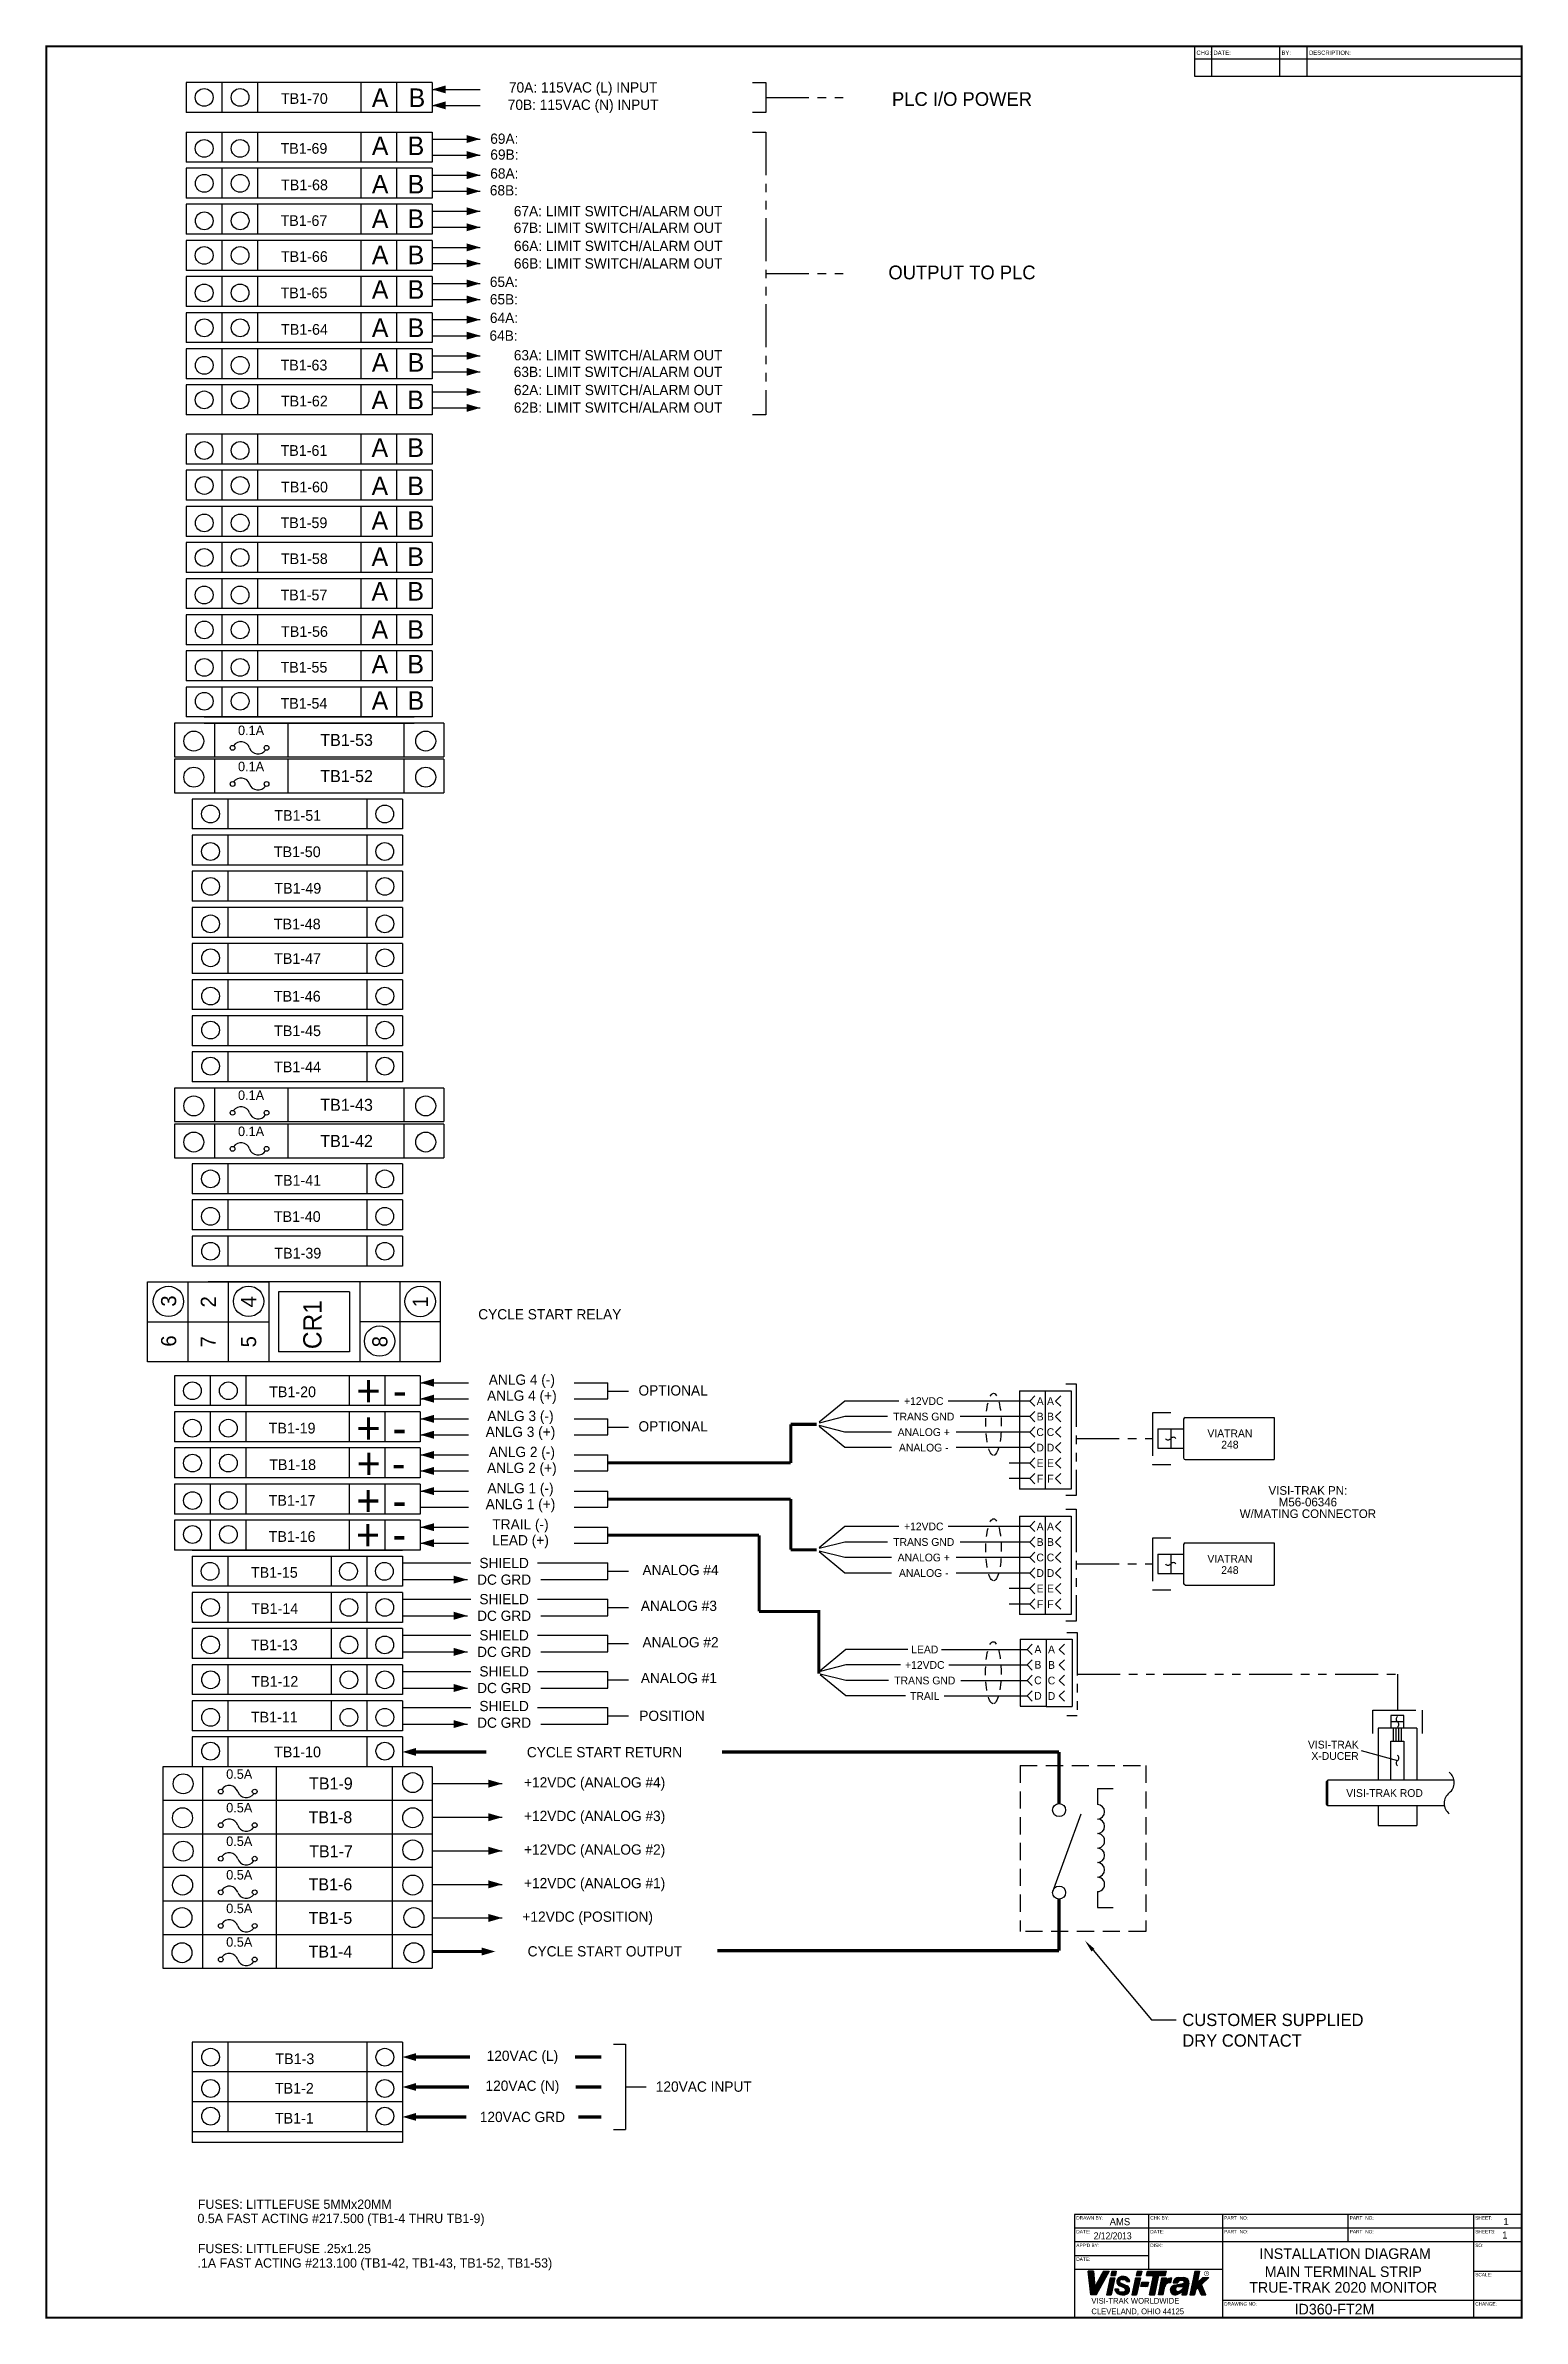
# Model space of a CAD drawing. Extents: x -174 to 420, y -119 to 77.
# Drawn here: x -8 to 13.48, y -119.03 to -85.99 of the extents above; entities that cross this region are included whole.
import ezdxf
from ezdxf import colors
from ezdxf.entities.mleader import LeaderData, LeaderLine
from ezdxf.enums import TextEntityAlignment as Align
from ezdxf.math import Vec2, Vec3

# ---------------------------------------------------------------- set-up
doc = ezdxf.new("R2010")
doc.units = 0
doc.header["$MEASUREMENT"] = 0
for name, pattern in [('HIDDEN', [0.375, 0.25, -0.125]), ('HIDDEN2', [0.1875, 0.125, -0.0625]), ('PHANTOM2', [1.25, 0.625, -0.125, 0.125, -0.125, 0.125, -0.125])]:
    doc.linetypes.add(name, pattern=pattern)
doc.layers.get('0').update_dxf_attribs({"linetype": 'CONTINUOUS'})
for name, color, linetype in [('1', 3, 'CONTINUOUS'), ('HIDDEN', 4, 'HIDDEN2'), ('TITLE', 2, 'CONTINUOUS')]:
    doc.layers.add(name, color=color, linetype=linetype)

msp = doc.modelspace()

# ---------------------------------------------------------------- texts
at = {"color": 0}
for s, p in [('0.1A', (-5.198, -96.015)), ('0.1A', (-5.198, -96.54)), ('0.1A', (-5.198, -101.318)), ('0.1A', (-5.198, -101.843)), ('0.5A', (-5.37, -111.185)), ('0.5A', (-5.37, -111.673)), ('0.5A', (-5.37, -112.161)), ('0.5A', (-5.37, -112.649)), ('0.5A', (-5.37, -113.137)), ('0.5A', (-5.37, -113.625))]:
    msp.add_text(s, height=0.138, dxfattribs=at).set_placement(p)
at = {"layer": '1', "color": 0}
for s, height, p in [('70A: 115VAC (L) INPUT', 0.14894, (-0.18, -86.62)), ('70B: 115VAC (N) INPUT', 0.14894, (-0.18, -86.872)), ('PLC I/O POWER', 0.2, (5.328, -86.767)), ('69A:', 0.1489, (-1.326, -87.347)), ('69B:', 0.1489, (-1.325, -87.578)), ('68A:', 0.1489, (-1.326, -87.852)), ('68B:', 0.1489, (-1.332, -88.097)), ('67A: LIMIT SWITCH/ALARM OUT', 0.14894, (0.328, -88.397)), ('67B: LIMIT SWITCH/ALARM OUT', 0.14894, (0.327, -88.639)), ('66A: LIMIT SWITCH/ALARM OUT', 0.14894, (0.33, -88.903)), ('66B: LIMIT SWITCH/ALARM OUT', 0.14894, (0.329, -89.157)), ('OUTPUT TO PLC', 0.2, (5.328, -89.291)), ('65A:', 0.1489, (-1.332, -89.427)), ('65B:', 0.1489, (-1.332, -89.681)), ('64B:', 0.1489, (-1.337, -90.209)), ('64A:', 0.1489, (-1.331, -89.951)), ('63A: LIMIT SWITCH/ALARM OUT', 0.14894, (0.328, -90.491)), ('63B: LIMIT SWITCH/ALARM OUT', 0.14894, (0.327, -90.733)), ('62B: LIMIT SWITCH/ALARM OUT', 0.14894, (0.329, -91.251)), ('62A: LIMIT SWITCH/ALARM OUT', 0.14894, (0.33, -90.997)), ('CYCLE START RELAY', 0.1489, (-0.665, -104.433)), ('ANLG 4 (-)', 0.1489, (-1.071, -105.402)), ('ANLG 4 (+)', 0.1489, (-1.071, -105.634)), ('OPTIONAL', 0.1489, (1.128, -105.54)), ('+12VDC', 0.1128, (4.772, -105.695)), ('A', 0.113, (6.464, -105.695)), ('A', 0.113, (6.614, -105.695)), ('ANLG 3 (-)', 0.1489, (-1.091, -105.929)), ('OPTIONAL', 0.1489, (1.128, -106.062)), ('TRANS GND', 0.1128, (4.772, -105.92)), ('B', 0.113, (6.464, -105.92)), ('B', 0.113, (6.614, -105.92)), ('ANLG 3 (+)', 0.1489, (-1.091, -106.16)), ('ANLG 2 (-)', 0.1489, (-1.071, -106.452)), ('ANALOG +', 0.1128, (4.772, -106.146)), ('ANALOG -', 0.1128, (4.772, -106.371)), ('C', 0.113, (6.464, -106.146)), ('D', 0.113, (6.464, -106.371)), ('C', 0.113, (6.614, -106.146)), ('D', 0.113, (6.614, -106.371)), ('VIATRAN', 0.1128, (9.223, -106.164)), ('248', 0.1128, (9.223, -106.328)), ('ANLG 2 (+)', 0.1489, (-1.071, -106.684)), ('E', 0.113, (6.464, -106.597)), ('E', 0.113, (6.614, -106.597)), ('ANLG 1 (-)', 0.1489, (-1.091, -106.979)), ('F', 0.113, (6.464, -106.822)), ('F', 0.113, (6.614, -106.822)), ('VISI-TRAK PN:', 0.12529, (10.357, -106.994)), ('ANLG 1 (+)', 0.1489, (-1.091, -107.21)), ('W/MATING CONNECTOR', 0.12529, (10.357, -107.329)), ('M56-06346', 0.1253, (10.357, -107.162)), ('TRAIL (-)', 0.1489, (-1.091, -107.504)), ('LEAD (+)', 0.1489, (-1.091, -107.735)), ('TRANS GND', 0.1128, (4.772, -107.743)), ('+12VDC', 0.1128, (4.772, -107.517)), ('A', 0.113, (6.464, -107.517)), ('B', 0.113, (6.464, -107.743)), ('A', 0.113, (6.614, -107.517)), ('B', 0.113, (6.614, -107.743)), ('SHIELD', 0.1489, (-1.329, -108.048)), ('ANALOG +', 0.1128, (4.772, -107.968)), ('C', 0.113, (6.464, -107.968)), ('C', 0.113, (6.614, -107.968)), ('VIATRAN', 0.1128, (9.223, -107.987)), ('DC GRD', 0.1489, (-1.329, -108.29)), ('ANALOG #4', 0.1489, (1.236, -108.15)), ('ANALOG -', 0.1128, (4.772, -108.194)), ('D', 0.113, (6.464, -108.194)), ('D', 0.113, (6.614, -108.194)), ('248', 0.1128, (9.223, -108.151)), ('SHIELD', 0.1489, (-1.329, -108.573)), ('ANALOG #3', 0.1489, (1.212, -108.67)), ('E', 0.113, (6.464, -108.419)), ('F', 0.113, (6.464, -108.645)), ('E', 0.113, (6.614, -108.419)), ('F', 0.113, (6.614, -108.645)), ('DC GRD', 0.1489, (-1.329, -108.815)), ('SHIELD', 0.1489, (-1.329, -109.098)), ('DC GRD', 0.1489, (-1.329, -109.34)), ('ANALOG #2', 0.1489, (1.236, -109.2)), ('LEAD', 0.1128, (4.787, -109.305)), ('A', 0.113, (6.432, -109.302)), ('A', 0.113, (6.629, -109.305)), ('SHIELD', 0.1489, (-1.329, -109.623)), ('ANALOG #1', 0.1489, (1.212, -109.72)), ('+12VDC', 0.1128, (4.787, -109.53)), ('B', 0.113, (6.432, -109.527)), ('B', 0.113, (6.629, -109.53)), ('DC GRD', 0.1489, (-1.329, -109.865)), ('TRANS GND', 0.1128, (4.787, -109.756)), ('TRAIL', 0.1128, (4.787, -109.981)), ('C', 0.113, (6.432, -109.753)), ('D', 0.113, (6.432, -109.978)), ('C', 0.113, (6.629, -109.756)), ('D', 0.113, (6.629, -109.981)), ('DC GRD', 0.1489, (-1.329, -110.369)), ('SHIELD', 0.1489, (-1.329, -110.127)), ('POSITION', 0.1489, (1.112, -110.269)), ('CYCLE START RETURN', 0.14894, (0.13, -110.798)), ('+12VDC (ANALOG #4)', 0.14894, (-0.013, -111.255)), ('VISI-TRAK ROD', 0.11277, (11.471, -111.391)), ('+12VDC (ANALOG #3)', 0.14894, (-0.013, -111.743)), ('+12VDC (ANALOG #2)', 0.14894, (-0.013, -112.231)), ('+12VDC (ANALOG #1)', 0.14894, (-0.013, -112.719)), ('+12VDC (POSITION)', 0.14894, (-0.114, -113.207)), ('CYCLE START OUTPUT', 0.14894, (0.136, -113.692)), ('120VAC (L)', 0.1489, (-1.063, -115.229)), ('120VAC (N)', 0.1489, (-1.063, -115.664)), ('120VAC GRD', 0.1489, (-1.063, -116.099)), ('INSTALLATION DIAGRAM', 0.1545, (10.899, -118.086)), ('MAIN TERMINAL STRIP', 0.1545, (10.871, -118.348)), ('TRUE-TRAK 2020 MONITOR', 0.1545, (10.871, -118.576))]:
    msp.add_text(s, height=height, dxfattribs=at).set_placement(p, align=Align.MIDDLE)
for s, height, p in [('TB1-70', 0.1553, (-4.574, -86.841)), ('A', 0.27, (-3.252, -86.887)), ('B', 0.27, (-2.717, -86.887)), ('A', 0.27, (-3.252, -87.586)), ('B', 0.27, (-2.731, -87.586)), ('A', 0.27, (-3.252, -88.143)), ('B', 0.27, (-2.731, -88.143)), ('A', 0.27, (-3.252, -88.645)), ('B', 0.27, (-2.731, -88.645)), ('TB1-66', 0.1553, (-4.574, -89.138)), ('A', 0.27, (-3.252, -89.171)), ('B', 0.27, (-2.731, -89.171)), ('A', 0.27, (-3.252, -89.674)), ('B', 0.27, (-2.731, -89.674)), ('A', 0.27, (-3.252, -90.23)), ('B', 0.27, (-2.731, -90.23)), ('A', 0.27, (-3.252, -90.733)), ('B', 0.27, (-2.731, -90.733)), ('TB1-62', 0.1553, (-4.574, -91.238)), ('A', 0.27, (-3.256, -91.278)), ('B', 0.27, (-2.735, -91.278)), ('A', 0.27, (-3.256, -91.972)), ('B', 0.27, (-2.735, -91.972)), ('A', 0.27, (-3.256, -92.528)), ('B', 0.27, (-2.735, -92.528)), ('A', 0.27, (-3.256, -93.031)), ('B', 0.27, (-2.735, -93.031)), ('TB1-58', 0.1553, (-4.574, -93.529)), ('A', 0.27, (-3.256, -93.557)), ('B', 0.27, (-2.735, -93.557)), ('A', 0.27, (-3.256, -94.06)), ('B', 0.27, (-2.735, -94.06)), ('A', 0.27, (-3.256, -94.616)), ('B', 0.27, (-2.735, -94.616)), ('A', 0.27, (-3.256, -95.119)), ('B', 0.27, (-2.735, -95.119)), ('A', 0.27, (-3.254, -95.648)), ('B', 0.27, (-2.733, -95.648)), ('TB1-51', 0.1553, (-4.67, -97.261)), ('TB1-41', 0.1553, (-4.67, -102.564)), ('TB1-20', 0.1553, (-4.745, -105.638)), ('+', 0.452, (-3.478, -105.769)), ('-', 0.452, (-2.954, -107.858)), ('TB1-15', 0.1553, (-5.01, -108.263)), ('TB1-14', 0.1553, (-5.004, -108.788)), ('TB1-9', 0.1743, (-4.165, -111.34)), ('120VAC INPUT', 0.14894, (0.876, -115.733)), ('0.5A FAST ACTING #217.500 (TB1-4 THRU TB1-9)', 0.135, (-5.787, -117.642)), ('FUSES: LITTLEFUSE 5MMx20MM', 0.135, (-5.782, -117.435)), ('AMS', 0.103, (7.475, -117.673)), ('1', 0.103, (13.199, -117.672)), ('FUSES: LITTLEFUSE .25x1.25', 0.135, (-5.782, -118.079)), ('1', 0.103, (13.182, -117.867)), ('.1A FAST ACTING #213.100 (TB1-42, TB1-43, TB1-52, TB1-53)', 0.135, (-5.787, -118.289)), ('VISI-TRAK WORLDWIDE', 0.08313, (7.209, -118.813)), ('CLEVELAND, OHIO 44125', 0.08313, (7.209, -118.966)), ('ID360-FT2M', 0.1545, (10.164, -118.97))]:
    msp.add_text(s, height=height, dxfattribs=at).set_placement(p)
for s, height, p in [('TB1-69', 0.1553, (-4.58, -87.488)), ('TB1-68', 0.1553, (-4.572, -88.019)), ('TB1-67', 0.1553, (-4.58, -88.538)), ('TB1-65', 0.1553, (-4.58, -89.588)), ('TB1-64', 0.1553, (-4.572, -90.119)), ('TB1-63', 0.1553, (-4.58, -90.638)), ('TB1-61', 0.1553, (-4.58, -91.879)), ('TB1-60', 0.1553, (-4.572, -92.41)), ('TB1-59', 0.1553, (-4.58, -92.929)), ('TB1-57', 0.1553, (-4.58, -93.979)), ('TB1-56', 0.1553, (-4.572, -94.51)), ('TB1-55', 0.1553, (-4.58, -95.029)), ('TB1-54', 0.1553, (-4.58, -95.554)), ('TB1-53', 0.1743, (-4.001, -96.086)), ('TB1-52', 0.1743, (-4.001, -96.611)), ('TB1-50', 0.1553, (-4.677, -97.711)), ('TB1-49', 0.1553, (-4.669, -98.242)), ('TB1-48', 0.1553, (-4.677, -98.761)), ('TB1-47', 0.1553, (-4.673, -99.263)), ('TB1-46', 0.1553, (-4.677, -99.811)), ('TB1-45', 0.1553, (-4.673, -100.313)), ('TB1-44', 0.1553, (-4.673, -100.838)), ('TB1-43', 0.1743, (-4.001, -101.389)), ('TB1-42', 0.1743, (-4.001, -101.914)), ('TB1-40', 0.1553, (-4.677, -103.013)), ('TB1-39', 0.1553, (-4.669, -103.545)), ('-', 0.452, (-2.946, -105.541)), ('TB1-19', 0.1553, (-4.752, -106.088)), ('+', 0.452, (-3.477, -106.085)), ('-', 0.452, (-2.95, -106.085)), ('TB1-18', 0.1553, (-4.744, -106.619)), ('+', 0.452, (-3.474, -106.599)), ('-', 0.452, (-2.962, -106.596)), ('+', 0.452, (-3.48, -107.141)), ('TB1-17', 0.1553, (-4.752, -107.138)), ('-', 0.452, (-2.951, -107.141)), ('TB1-16', 0.1553, (-4.752, -107.663)), ('+', 0.452, (-3.485, -107.636)), ('TB1-13', 0.1553, (-5.011, -109.238)), ('TB1-12', 0.1553, (-5.003, -109.769)), ('TB1-11', 0.1553, (-5.011, -110.288)), ('TB1-10', 0.1553, (-4.673, -110.794)), ('TB1-8', 0.1743, (-4.172, -111.743)), ('TB1-7', 0.1743, (-4.163, -112.238)), ('TB1-6', 0.1743, (-4.172, -112.719)), ('TB1-5', 0.1743, (-4.172, -113.207)), ('TB1-4', 0.1743, (-4.172, -113.695)), ('TB1-3', 0.1553, (-4.654, -115.254)), ('TB1-2', 0.1553, (-4.662, -115.683)), ('TB1-1', 0.1553, (-4.662, -116.118))]:
    msp.add_text(s, height=height, dxfattribs=at).set_placement(p, align=Align.MIDDLE_LEFT)
for s, p in [('3', (-6.207, -104.241)), ('2', (-5.631, -104.252)), ('4', (-5.043, -104.252)), ('1', (-2.547, -104.252)), ('6', (-6.207, -104.822)), ('7', (-5.631, -104.833)), ('5', (-5.043, -104.833)), ('8', (-3.136, -104.831))]:
    msp.add_text(s, height=0.22, rotation=90, dxfattribs=at).set_placement(p, align=Align.MIDDLE)
msp.add_text('CR1', height=0.2656, rotation=90, dxfattribs=at).set_placement((-3.984, -104.229), align=Align.RIGHT)
for s, p in [('VISI-TRAK', (11.095, -110.688)), ('X-DUCER', (11.095, -110.853))]:
    msp.add_text(s, height=0.1128, dxfattribs=at).set_placement(p, align=Align.MIDDLE_RIGHT)
at = {"layer": '1', "color": 0, "width": 0.9}
msp.add_text('2/12/2013', height=0.103, dxfattribs=at).set_placement((7.243, -117.879))
at = {"layer": 'TITLE', "color": 0}
for s, height, p in [('DRAWN BY:', 0.05, (6.99, -117.591)), ('CHK BY:', 0.05, (8.065, -117.591)), ('PART', 0.05, (9.14, -117.591)), ('NO:', 0.05, (9.365, -117.591)), ('PART', 0.05, (10.965, -117.591)), ('NO:', 0.05, (11.19, -117.591)), ('NO:', 0.05, (11.19, -117.591)), ('SHEET:', 0.05, (12.79, -117.591)), ("APP'D BY:", 0.05, (6.99, -117.991)), ('DATE:', 0.05, (6.99, -117.791)), ('DATE:', 0.05, (8.065, -117.791)), ('DISK:', 0.05, (8.065, -117.991)), ('PART', 0.05, (9.14, -117.791)), ('NO:', 0.05, (9.365, -117.791)), ('PART', 0.05, (10.965, -117.791)), ('NO:', 0.05, (11.19, -117.791)), ('NO:', 0.05, (11.19, -117.791)), ('SHEETS:', 0.05, (12.79, -117.791)), ('SO:', 0.05, (12.79, -117.991)), ('DATE:', 0.05, (6.99, -118.191)), ('R', 0.0289, (8.873, -118.389)), ('SCALE:', 0.05, (12.79, -118.416)), ('DRAWING NO:', 0.05, (9.14, -118.841)), ('CHANGE:', 0.05, (12.79, -118.841))]:
    msp.add_text(s, height=height, dxfattribs=at).set_placement(p)

# ---------------------------------------------------------------- blocks, each defined once
blk = doc.blocks.new('REVTITLE')
at = {"color": 2}
blk.add_line((3.85, 0), (3.85, -0.35), dxfattribs=at)
at = {"layer": 'TITLE'}
for p, q in [((3.85, 0), (0, 0)), ((0, 0), (0, -0.35)), ((3.85, -0.15), (0, -0.15)), ((0.2, 0), (0.2, -0.35)), ((1, 0), (1, -0.35)), ((1.325, 0), (1.325, -0.35))]:
    blk.add_line(p, q, dxfattribs=at)
for s, p in [('CHG:', (0.025, -0.1)), ('DATE:', (0.225, -0.1)), ('BY:', (1.025, -0.1)), ('DESCRIPTION:', (1.35, -0.1))]:
    blk.add_text(s, height=0.05, dxfattribs=at).set_placement(p)

# ---------------------------------------------------------------- hatches: boundary and pattern name
at = {"layer": 'TITLE'}
h = msp.add_hatch(dxfattribs=at)
h.set_pattern_fill('ANSI31', color=0, scale=0.05, style=0)
h.set_pattern_definition([(45, (-16.7850133, -118.6163934), (-0.0044194174, 0.0044194174), [])])
h.paths.add_polyline_path([(8.188, -118.406), (8.284, -118.406), (8.299, -118.339), (8.024, -118.339), (8.01, -118.406), (8.111, -118.406), (8.053, -118.685), (8.13, -118.685)])
h.paths.add_polyline_path([(8.296, -118.469), (8.302, -118.44), (8.234, -118.44), (8.183, -118.685), (8.251, -118.685), (8.276, -118.566, -0.412622), (8.36, -118.509), (8.374, -118.44, 0.177777)])
h.paths.add_polyline_path([(8.542, -118.521), (8.423, -118.543, -0.000198), (8.423, -118.543, 1.176337), (8.456, -118.681), (8.533, -118.642), (8.524, -118.685), (8.591, -118.685), (8.627, -118.516, 0.450896), (8.555, -118.435), (8.474, -118.435, 0.343381), (8.404, -118.49), (8.4, -118.509), (8.467, -118.509, -0.408367), (8.504, -118.473), (8.539, -118.473, -0.927229)])
h.paths.add_polyline_path([(8.555, -118.565, -0.222166), (8.481, -118.635, -1.186669), (8.469, -118.565)], flags=16)
h.paths.add_polyline_path([(8.746, -118.512), (8.782, -118.339), (8.714, -118.339), (8.642, -118.685), (8.71, -118.685), (8.726, -118.609), (8.76, -118.578), (8.806, -118.685), (8.873, -118.685), (8.809, -118.534), (8.918, -118.435), (8.831, -118.435)])
h.paths.add_polyline_path([(7.799, -118.685), (7.866, -118.685), (7.921, -118.44), (7.853, -118.44)])
h.paths.add_polyline_path([(8.039, -118.503), (7.943, -118.503), (7.929, -118.565), (8.025, -118.565)])
h.paths.add_polyline_path([(7.928, -118.406), (7.943, -118.339), (7.876, -118.339), (7.861, -118.406)])
h.paths.add_polyline_path([(7.65, -118.463), (7.683, -118.463, -0.378254), (7.718, -118.493), (7.768, -118.493, 0.105062), (7.759, -118.463, 0.423951), (7.605, -118.438, 0.564165), (7.619, -118.555), (7.686, -118.585, -0.850893), (7.672, -118.643), (7.632, -118.643, -0.428023), (7.602, -118.61), (7.602, -118.601), (7.551, -118.601, 0.10636), (7.557, -118.628, 0.275844), (7.652, -118.685), (7.681, -118.685, 0.11899), (7.73, -118.671, 0.591571), (7.728, -118.555), (7.64, -118.515, -0.984349)])
h.paths.add_polyline_path([(7.551, -118.44), (7.484, -118.44), (7.429, -118.685), (7.496, -118.685)])
h.paths.add_polyline_path([(7.558, -118.406), (7.569, -118.339), (7.506, -118.339), (7.491, -118.406)])
h.paths.add_polyline_path([(7.466, -118.339), (7.384, -118.339), (7.259, -118.57), (7.24, -118.339), (7.163, -118.339), (7.202, -118.685), (7.279, -118.685)])

# ---------------------------------------------------------------- linework, layer by layer
at = {"color": 0, "linetype": 'Continuous'}
for p, q in [((-2.376, -86.529), (-5.95, -86.529)), ((-4.915, -86.529), (-4.915, -86.964)), ((-2.376, -86.964), (-5.95, -86.964)), ((-4.915, -87.251), (-4.915, -87.686)), ((-2.376, -87.686), (-5.95, -87.686)), ((-2.376, -87.776), (-5.95, -87.776)), ((-4.915, -87.776), (-4.915, -88.211)), ((-2.376, -88.211), (-5.95, -88.211)), ((-2.376, -88.301), (-5.95, -88.301)), ((-4.915, -88.301), (-4.915, -88.736)), ((-2.376, -88.736), (-5.95, -88.736)), ((-2.376, -88.826), (-5.95, -88.826)), ((-4.915, -88.826), (-4.915, -89.261)), ((-2.376, -89.261), (-5.95, -89.261)), ((-2.376, -89.351), (-5.95, -89.351)), ((-4.915, -89.351), (-4.915, -89.786)), ((-2.376, -89.786), (-5.95, -89.786)), ((-2.376, -89.876), (-5.95, -89.876)), ((-4.915, -89.876), (-4.915, -90.311)), ((-2.376, -90.311), (-5.95, -90.311)), ((-2.376, -90.401), (-5.95, -90.401)), ((-4.915, -90.401), (-4.915, -90.836)), ((-2.376, -90.836), (-5.95, -90.836)), ((-2.376, -90.926), (-5.95, -90.926)), ((-4.915, -90.926), (-4.915, -91.361)), ((-2.376, -91.361), (-5.95, -91.361)), ((-2.376, -91.642), (-5.95, -91.642)), ((-4.915, -91.642), (-4.915, -92.077)), ((-2.376, -92.077), (-5.95, -92.077)), ((-2.376, -92.167), (-5.95, -92.167)), ((-4.915, -92.167), (-4.915, -92.602)), ((-2.376, -92.602), (-5.95, -92.602)), ((-2.376, -92.692), (-5.95, -92.692)), ((-4.915, -92.692), (-4.915, -93.127)), ((-2.376, -93.127), (-5.95, -93.127)), ((-2.376, -93.217), (-5.95, -93.217)), ((-4.915, -93.217), (-4.915, -93.652)), ((-2.376, -93.652), (-5.95, -93.652)), ((-2.376, -93.742), (-5.95, -93.742)), ((-4.915, -93.742), (-4.915, -94.177)), ((-2.376, -94.177), (-5.95, -94.177)), ((-2.376, -94.267), (-5.95, -94.267)), ((-4.915, -94.267), (-4.915, -94.702)), ((-2.376, -94.702), (-5.95, -94.702)), ((-2.376, -94.792), (-5.95, -94.792)), ((-4.915, -94.792), (-4.915, -95.227)), ((-2.376, -95.227), (-5.95, -95.227)), ((-2.376, -95.317), (-5.95, -95.317)), ((-4.915, -95.317), (-4.915, -95.752)), ((-2.376, -95.752), (-5.95, -95.752)), ((-2.205, -95.842), (-6.122, -95.842)), ((-2.376, -95.842), (-5.95, -95.842)), ((-4.472, -95.842), (-5.541, -95.842)), ((-4.472, -95.842), (-4.472, -96.33)), ((-4.472, -95.842), (-4.472, -96.33)), ((-2.205, -96.367), (-6.122, -96.367)), ((-2.376, -96.367), (-5.95, -96.367)), ((-4.472, -96.367), (-4.472, -96.855)), ((-2.806, -96.945), (-5.863, -96.945)), ((-5.345, -96.945), (-5.345, -97.38)), ((-2.806, -97.38), (-5.863, -97.38)), ((-2.806, -97.47), (-5.863, -97.47)), ((-5.345, -97.47), (-5.345, -97.905)), ((-2.806, -97.905), (-5.863, -97.905)), ((-2.806, -97.995), (-5.863, -97.995)), ((-5.345, -97.995), (-5.345, -98.43)), ((-2.806, -98.43), (-5.863, -98.43)), ((-2.806, -98.52), (-5.863, -98.52)), ((-5.345, -98.52), (-5.345, -98.955)), ((-2.806, -98.955), (-5.863, -98.955)), ((-2.806, -99.045), (-5.863, -99.045)), ((-5.345, -99.045), (-5.345, -99.48)), ((-2.806, -99.48), (-5.863, -99.48)), ((-2.806, -99.57), (-5.863, -99.57)), ((-5.345, -99.57), (-5.345, -100.005)), ((-2.806, -100.005), (-5.863, -100.005)), ((-2.806, -100.095), (-5.863, -100.095)), ((-5.345, -100.095), (-5.345, -100.53)), ((-2.806, -100.53), (-5.863, -100.53)), ((-2.806, -100.62), (-5.863, -100.62)), ((-5.345, -100.62), (-5.345, -101.055)), ((-2.806, -101.055), (-5.863, -101.055)), ((-2.205, -101.145), (-6.122, -101.145)), ((-2.376, -101.145), (-5.95, -101.145)), ((-2.806, -101.145), (-5.863, -101.145)), ((-2.806, -101.145), (-5.863, -101.145)), ((-4.472, -101.145), (-5.541, -101.145)), ((-4.472, -101.145), (-4.472, -101.633)), ((-4.472, -101.145), (-4.472, -101.633)), ((-2.205, -101.67), (-6.122, -101.67)), ((-2.376, -101.67), (-5.95, -101.67)), ((-2.806, -101.67), (-5.863, -101.67)), ((-2.806, -101.67), (-5.863, -101.67)), ((-4.472, -101.67), (-5.541, -101.67)), ((-4.472, -101.67), (-4.472, -102.158)), ((-4.472, -101.67), (-4.472, -102.158)), ((-2.806, -102.248), (-5.863, -102.248)), ((-5.345, -102.248), (-5.345, -102.682)), ((-2.806, -102.682), (-5.863, -102.682)), ((-2.806, -102.772), (-5.863, -102.772)), ((-5.345, -102.772), (-5.345, -103.207)), ((-5.345, -103.297), (-5.345, -103.732)), ((-5.086, -105.326), (-5.086, -105.761)), ((-2.548, -105.761), (-6.122, -105.761)), ((-2.548, -105.851), (-6.122, -105.851)), ((-5.086, -105.851), (-5.086, -106.286)), ((-2.548, -106.286), (-6.122, -106.286)), ((-2.548, -106.376), (-6.122, -106.376)), ((-5.086, -106.376), (-5.086, -106.811)), ((-2.548, -106.811), (-6.122, -106.811)), ((-2.548, -106.901), (-6.122, -106.901)), ((-5.086, -106.901), (-5.086, -107.336)), ((-2.548, -107.336), (-6.122, -107.336)), ((-2.548, -107.426), (-6.122, -107.426)), ((-5.086, -107.426), (-5.086, -107.861)), ((-2.548, -107.861), (-6.122, -107.861)), ((-5.345, -107.951), (-5.345, -108.386)), ((-2.806, -108.386), (-5.863, -108.386)), ((-2.806, -108.476), (-5.863, -108.476)), ((-5.345, -108.476), (-5.345, -108.911)), ((-2.806, -108.911), (-5.863, -108.911)), ((-2.806, -109.001), (-5.863, -109.001)), ((-5.345, -109.001), (-5.345, -109.436)), ((-2.806, -109.436), (-5.863, -109.436)), ((-2.806, -109.526), (-5.863, -109.526)), ((-5.345, -109.526), (-5.345, -109.961)), ((-2.806, -109.961), (-5.863, -109.961)), ((-2.806, -110.051), (-5.863, -110.051)), ((-5.345, -110.051), (-5.345, -110.486)), ((-2.806, -110.486), (-5.863, -110.486)), ((-2.806, -110.576), (-5.863, -110.576)), ((-5.345, -110.576), (-5.345, -111.011)), ((-2.376, -111.011), (-6.293, -111.011)), ((-2.806, -111.011), (-5.863, -111.011)), ((-4.643, -111.011), (-4.643, -111.499)), ((-2.376, -111.499), (-6.293, -111.499)), ((-4.643, -111.499), (-4.643, -111.987)), ((-2.376, -111.987), (-6.293, -111.987)), ((-4.643, -111.987), (-4.643, -112.475)), ((-2.376, -112.475), (-6.293, -112.475)), ((-4.643, -112.475), (-4.643, -112.963)), ((-2.376, -112.963), (-6.293, -112.963)), ((-4.643, -112.963), (-5.712, -112.963)), ((-4.643, -112.963), (-4.643, -113.451)), ((-2.376, -113.451), (-6.293, -113.451)), ((-4.643, -113.451), (-5.712, -113.451)), ((-4.643, -113.451), (-4.643, -113.939)), ((-2.806, -115.011), (-5.863, -115.011)), ((-5.345, -115.011), (-5.345, -116.316)), ((-2.806, -115.446), (-5.863, -115.446)), ((-2.806, -115.881), (-5.863, -115.881)), ((-2.806, -116.316), (-5.863, -116.316))]:
    msp.add_line(p, q, dxfattribs=at)
at = {"color": 0}
for p, q in [((-5.95, -86.529), (-5.95, -86.964)), ((-5.433, -86.529), (-5.433, -86.964)), ((-5.433, -86.529), (-5.433, -86.964)), ((-3.121, -86.529), (-5.205, -86.529)), ((-3.412, -86.529), (-3.412, -86.964)), ((-2.894, -86.529), (-2.894, -86.964)), ((-2.376, -86.529), (-2.376, -86.964)), ((8.706, -86.437), (13.465, -86.437)), ((-2.376, -86.631), (-2.376, -86.863)), ((-2.376, -86.631), (-1.676, -86.631)), ((-2.376, -86.863), (-1.676, -86.863)), ((-5.95, -87.251), (-5.95, -87.686)), ((-5.95, -87.251), (-2.376, -87.251)), ((-5.433, -87.251), (-5.433, -87.686)), ((-5.433, -87.251), (-5.433, -87.686)), ((-3.412, -87.251), (-3.412, -87.686)), ((-2.894, -87.251), (-2.894, -87.686)), ((-2.376, -87.251), (-2.376, -87.686)), ((-2.376, -87.352), (-2.376, -87.585)), ((-2.376, -87.352), (-1.676, -87.352)), ((-5.95, -87.776), (-5.95, -88.211)), ((-5.433, -87.776), (-5.433, -88.211)), ((-5.433, -87.776), (-5.433, -88.211)), ((-3.412, -87.776), (-3.412, -88.211)), ((-2.894, -87.776), (-2.894, -88.211)), ((-2.376, -87.585), (-1.676, -87.585)), ((-2.376, -87.776), (-2.376, -88.211)), ((-2.376, -87.877), (-2.376, -88.11)), ((-2.376, -87.877), (-1.676, -87.877)), ((-2.376, -88.11), (-1.676, -88.11)), ((-5.95, -88.301), (-5.95, -88.736)), ((-5.433, -88.301), (-5.433, -88.736)), ((-5.433, -88.301), (-5.433, -88.736)), ((-3.412, -88.301), (-3.412, -88.736)), ((-2.894, -88.301), (-2.894, -88.736)), ((-2.376, -88.301), (-2.376, -88.736)), ((-2.376, -88.402), (-2.376, -88.635)), ((-2.376, -88.402), (-1.676, -88.402)), ((-5.95, -88.826), (-5.95, -89.261)), ((-5.433, -88.826), (-5.433, -89.261)), ((-5.433, -88.826), (-5.433, -89.261)), ((-3.121, -88.826), (-5.205, -88.826)), ((-3.412, -88.826), (-3.412, -89.261)), ((-2.894, -88.826), (-2.894, -89.261)), ((-2.376, -88.635), (-1.676, -88.635)), ((-2.376, -88.826), (-2.376, -89.261)), ((-2.376, -88.927), (-2.376, -89.16)), ((-2.376, -88.927), (-1.676, -88.927)), ((-2.376, -89.16), (-1.676, -89.16)), ((-5.95, -89.351), (-5.95, -89.786)), ((-5.433, -89.351), (-5.433, -89.786)), ((-5.433, -89.351), (-5.433, -89.786)), ((-3.412, -89.351), (-3.412, -89.786)), ((-2.894, -89.351), (-2.894, -89.786)), ((-2.376, -89.351), (-2.376, -89.786)), ((-2.376, -89.452), (-2.376, -89.685)), ((-2.376, -89.452), (-1.676, -89.452)), ((-2.376, -89.685), (-1.676, -89.685)), ((-5.95, -89.876), (-5.95, -90.311)), ((-5.433, -89.876), (-5.433, -90.311)), ((-5.433, -89.876), (-5.433, -90.311)), ((-3.412, -89.876), (-3.412, -90.311)), ((-2.894, -89.876), (-2.894, -90.311)), ((-2.376, -89.876), (-2.376, -90.311)), ((-2.376, -89.977), (-2.376, -90.21)), ((-2.376, -89.977), (-1.676, -89.977)), ((-5.95, -90.401), (-5.95, -90.836)), ((-5.433, -90.401), (-5.433, -90.836)), ((-5.433, -90.401), (-5.433, -90.836)), ((-3.412, -90.401), (-3.412, -90.836)), ((-2.894, -90.401), (-2.894, -90.836)), ((-2.376, -90.21), (-1.676, -90.21)), ((-2.376, -90.401), (-2.376, -90.836)), ((-2.376, -90.502), (-2.376, -90.735)), ((-2.376, -90.502), (-1.676, -90.502)), ((-2.376, -90.735), (-1.676, -90.735)), ((-5.95, -90.926), (-5.95, -91.361)), ((-5.433, -90.926), (-5.433, -91.361)), ((-5.433, -90.926), (-5.433, -91.361)), ((-3.121, -90.926), (-5.205, -90.926)), ((-3.412, -90.926), (-3.412, -91.361)), ((-2.894, -90.926), (-2.894, -91.361)), ((-2.376, -90.926), (-2.376, -91.361)), ((-2.376, -91.027), (-2.376, -91.26)), ((-2.376, -91.027), (-1.676, -91.027)), ((-2.376, -91.26), (-1.676, -91.26)), ((-5.95, -91.642), (-5.95, -92.077)), ((-5.433, -91.642), (-5.433, -92.077)), ((-5.433, -91.642), (-5.433, -92.077)), ((-3.412, -91.642), (-3.412, -92.077)), ((-2.894, -91.642), (-2.894, -92.077)), ((-2.376, -91.642), (-2.376, -92.077)), ((-2.376, -91.743), (-2.376, -91.976)), ((-5.95, -92.167), (-5.95, -92.602)), ((-5.433, -92.167), (-5.433, -92.602)), ((-5.433, -92.167), (-5.433, -92.602)), ((-3.412, -92.167), (-3.412, -92.602)), ((-2.894, -92.167), (-2.894, -92.602)), ((-2.376, -92.167), (-2.376, -92.602)), ((-2.376, -92.268), (-2.376, -92.501)), ((-5.95, -92.692), (-5.95, -93.127)), ((-5.433, -92.692), (-5.433, -93.127)), ((-5.433, -92.692), (-5.433, -93.127)), ((-3.412, -92.692), (-3.412, -93.127)), ((-2.894, -92.692), (-2.894, -93.127)), ((-2.376, -92.692), (-2.376, -93.127)), ((-2.376, -92.793), (-2.376, -93.026)), ((-5.95, -93.217), (-5.95, -93.652)), ((-5.433, -93.217), (-5.433, -93.652)), ((-5.433, -93.217), (-5.433, -93.652)), ((-3.121, -93.217), (-5.205, -93.217)), ((-3.412, -93.217), (-3.412, -93.652)), ((-2.894, -93.217), (-2.894, -93.652)), ((-2.376, -93.217), (-2.376, -93.652)), ((-2.376, -93.318), (-2.376, -93.551)), ((-5.95, -93.742), (-5.95, -94.177)), ((-5.433, -93.742), (-5.433, -94.177)), ((-5.433, -93.742), (-5.433, -94.177)), ((-3.412, -93.742), (-3.412, -94.177)), ((-2.894, -93.742), (-2.894, -94.177)), ((-2.376, -93.742), (-2.376, -94.177)), ((-2.376, -93.843), (-2.376, -94.076)), ((-5.95, -94.267), (-5.95, -94.702)), ((-5.433, -94.267), (-5.433, -94.702)), ((-5.433, -94.267), (-5.433, -94.702)), ((-3.412, -94.267), (-3.412, -94.702)), ((-2.894, -94.267), (-2.894, -94.702)), ((-2.376, -94.267), (-2.376, -94.702)), ((-2.376, -94.368), (-2.376, -94.601)), ((-5.95, -94.792), (-5.95, -95.227)), ((-5.433, -94.792), (-5.433, -95.227)), ((-5.433, -94.792), (-5.433, -95.227)), ((-3.412, -94.792), (-3.412, -95.227)), ((-2.894, -94.792), (-2.894, -95.227)), ((-2.376, -94.792), (-2.376, -95.227)), ((-2.376, -94.893), (-2.376, -95.126)), ((-5.95, -95.317), (-5.95, -95.752)), ((-5.433, -95.317), (-5.433, -95.752)), ((-5.433, -95.317), (-5.433, -95.392)), ((-3.412, -95.317), (-3.412, -95.752)), ((-2.894, -95.317), (-2.894, -95.752)), ((-2.376, -95.317), (-2.376, -95.752)), ((-2.376, -95.328), (-2.376, -95.561)), ((-5.692, -95.752), (-2.635, -95.752)), ((-6.122, -95.842), (-6.122, -96.33)), ((-5.692, -95.842), (-2.635, -95.842)), ((-5.541, -95.842), (-5.541, -96.33)), ((-2.786, -95.842), (-2.786, -96.33)), ((-2.205, -95.842), (-2.205, -96.33)), ((-6.122, -96.33), (-2.205, -96.33)), ((-6.122, -96.367), (-6.122, -96.855)), ((-5.678, -96.33), (-2.649, -96.33)), ((-5.541, -96.367), (-5.541, -96.855)), ((-2.786, -96.367), (-2.786, -96.855)), ((-2.205, -96.367), (-2.205, -96.855)), ((-6.122, -96.855), (-2.205, -96.855)), ((-5.863, -96.945), (-5.863, -97.38)), ((-5.678, -96.855), (-2.649, -96.855)), ((-3.324, -96.945), (-3.324, -97.38)), ((-2.806, -96.945), (-2.806, -97.38)), ((-5.863, -97.47), (-5.863, -97.905)), ((-3.324, -97.47), (-3.324, -97.905)), ((-2.806, -97.47), (-2.806, -97.905)), ((-2.806, -97.566), (-2.806, -97.808)), ((-5.863, -97.995), (-5.863, -98.43)), ((-3.324, -97.995), (-3.324, -98.43)), ((-2.806, -97.995), (-2.806, -98.43)), ((-2.806, -98.001), (-2.806, -98.243)), ((-5.863, -98.52), (-5.863, -98.955)), ((-3.324, -98.52), (-3.324, -98.955)), ((-2.806, -98.52), (-2.806, -98.955)), ((-2.806, -98.526), (-2.806, -98.768)), ((-5.863, -99.045), (-5.863, -99.48)), ((-3.324, -99.045), (-3.324, -99.48)), ((-2.806, -99.045), (-2.806, -99.48)), ((-5.863, -99.57), (-5.863, -100.005)), ((-3.324, -99.57), (-3.324, -100.005)), ((-2.806, -99.57), (-2.806, -100.005)), ((-2.806, -99.576), (-2.806, -99.818)), ((-5.863, -100.095), (-5.863, -100.53)), ((-3.324, -100.095), (-3.324, -100.53)), ((-2.806, -100.095), (-2.806, -100.53)), ((-5.863, -100.62), (-5.863, -101.055)), ((-3.324, -100.62), (-3.324, -101.055)), ((-2.806, -100.62), (-2.806, -101.055)), ((-6.122, -101.145), (-6.122, -101.633)), ((-5.541, -101.145), (-5.541, -101.633)), ((-2.786, -101.145), (-2.786, -101.633)), ((-2.205, -101.145), (-2.205, -101.633)), ((-6.122, -101.633), (-2.205, -101.633)), ((-6.122, -101.67), (-6.122, -102.158)), ((-5.678, -101.633), (-2.649, -101.633)), ((-5.541, -101.67), (-5.541, -102.158)), ((-2.786, -101.67), (-2.786, -102.158)), ((-2.205, -101.67), (-2.205, -102.158)), ((-6.122, -102.158), (-2.205, -102.158)), ((-5.863, -102.248), (-5.863, -102.682)), ((-5.678, -102.158), (-2.649, -102.158)), ((-3.324, -102.248), (-3.324, -102.682)), ((-2.806, -102.248), (-2.806, -102.682)), ((-5.863, -102.772), (-5.863, -103.207)), ((-3.324, -102.772), (-3.324, -103.207)), ((-5.863, -103.297), (-5.863, -103.732)), ((-3.324, -103.297), (-3.324, -103.732)), ((-6.512, -103.961), (-4.748, -103.961)), ((-6.512, -105.125), (-6.512, -103.961)), ((-5.924, -105.125), (-5.924, -103.961)), ((-3.429, -103.961), (-5.633, -103.961)), ((-5.337, -105.125), (-5.337, -103.961)), ((-4.748, -103.961), (-4.748, -105.125)), ((-2.253, -103.961), (-3.429, -103.961)), ((-3.429, -103.961), (-3.429, -105.125)), ((-2.842, -105.125), (-2.842, -103.961)), ((-2.253, -105.125), (-2.253, -103.961)), ((-4.607, -104.108), (-4.607, -104.978)), ((-3.576, -104.108), (-4.607, -104.108)), ((-3.576, -104.108), (-3.576, -104.978)), ((-6.512, -104.543), (-4.75, -104.543)), ((-2.253, -104.543), (-3.429, -104.543)), ((-3.576, -104.978), (-4.607, -104.978)), ((-2.253, -105.125), (-6.512, -105.125)), ((-6.122, -105.326), (-6.122, -105.761)), ((-5.604, -105.326), (-5.604, -105.761)), ((-5.604, -105.326), (-5.604, -105.761)), ((-3.583, -105.326), (-3.583, -105.761)), ((-3.065, -105.326), (-3.065, -105.761)), ((-2.548, -105.326), (-2.548, -105.761)), ((-2.548, -105.428), (-1.848, -105.428)), ((-2.548, -105.428), (-2.548, -105.66)), ((-2.548, -105.66), (-1.848, -105.66)), ((-0.312, -105.428), (0.181, -105.428)), ((-0.312, -105.66), (0.181, -105.66)), ((0.181, -105.66), (0.181, -105.428)), ((0.181, -105.549), (0.478, -105.549)), ((3.626, -105.695), (3.25, -106.003)), ((4.408, -105.695), (3.626, -105.695)), ((6.013, -105.695), (5.125, -105.695)), ((6.313, -105.695), (6.013, -105.695)), ((6.163, -105.544), (6.915, -105.544)), ((6.163, -105.544), (6.163, -106.973)), ((6.389, -105.619), (6.313, -105.695)), ((6.313, -105.695), (6.389, -105.77)), ((6.539, -105.544), (6.539, -106.973)), ((6.765, -105.619), (6.689, -105.695)), ((6.689, -105.695), (6.765, -105.77)), ((6.915, -105.544), (6.915, -106.973)), ((-6.122, -105.851), (-6.122, -106.286)), ((-5.604, -105.851), (-5.604, -106.286)), ((-5.604, -105.851), (-5.604, -106.286)), ((-3.583, -105.851), (-3.583, -106.286)), ((-3.065, -105.851), (-3.065, -106.286)), ((-2.548, -105.851), (-2.548, -106.286)), ((-2.548, -105.953), (-2.548, -106.185)), ((-2.548, -105.953), (-1.848, -105.953)), ((-0.312, -105.953), (0.181, -105.953)), ((0.181, -106.185), (0.181, -105.953)), ((3.626, -105.92), (3.25, -106.014)), ((4.246, -105.92), (3.626, -105.92)), ((6.013, -105.92), (5.299, -105.92)), ((6.313, -105.92), (6.013, -105.92)), ((6.389, -105.845), (6.313, -105.92)), ((6.313, -105.92), (6.389, -105.995)), ((6.765, -105.845), (6.689, -105.92)), ((6.689, -105.92), (6.765, -105.995)), ((8.55, -105.958), (8.55, -106.521)), ((8.573, -105.934), (9.866, -105.934)), ((9.866, -105.934), (9.866, -106.545)), ((-6.122, -106.376), (-6.122, -106.811)), ((-5.604, -106.376), (-5.604, -106.811)), ((-5.604, -106.376), (-5.604, -106.811)), ((-3.583, -106.376), (-3.583, -106.811)), ((-3.065, -106.376), (-3.065, -106.811)), ((-2.548, -106.185), (-1.848, -106.185)), ((-2.548, -106.376), (-2.548, -106.811)), ((-0.312, -106.185), (0.181, -106.185)), ((0.181, -106.074), (0.478, -106.074)), ((3.626, -106.146), (3.25, -106.052)), ((3.626, -106.371), (3.25, -106.062)), ((4.303, -106.146), (3.626, -106.146)), ((4.303, -106.371), (3.626, -106.371)), ((6.013, -106.146), (5.242, -106.146)), ((6.013, -106.371), (5.242, -106.371)), ((6.313, -106.146), (6.013, -106.146)), ((6.313, -106.371), (6.013, -106.371)), ((6.389, -106.07), (6.313, -106.146)), ((6.313, -106.146), (6.389, -106.221)), ((6.389, -106.296), (6.313, -106.371)), ((6.313, -106.371), (6.389, -106.446)), ((6.765, -106.07), (6.689, -106.146)), ((6.689, -106.146), (6.765, -106.221)), ((6.765, -106.296), (6.689, -106.371)), ((6.689, -106.371), (6.765, -106.446)), ((8.174, -106.099), (8.55, -106.099)), ((8.174, -106.099), (8.174, -106.381)), ((8.362, -106.099), (8.362, -106.381)), ((-2.548, -106.478), (-1.848, -106.478)), ((-2.548, -106.478), (-2.548, -106.71)), ((-2.548, -106.71), (-1.848, -106.71)), ((-0.312, -106.478), (0.181, -106.478)), ((-0.312, -106.71), (0.181, -106.71)), ((0.181, -106.71), (0.181, -106.478)), ((6.313, -106.597), (6.013, -106.597)), ((6.389, -106.521), (6.313, -106.597)), ((6.313, -106.597), (6.389, -106.672)), ((6.765, -106.521), (6.689, -106.597)), ((6.689, -106.597), (6.765, -106.672)), ((8.174, -106.381), (8.55, -106.381)), ((8.573, -106.545), (9.866, -106.545)), ((-6.122, -106.901), (-6.122, -107.336)), ((-5.604, -106.901), (-5.604, -107.336)), ((-5.604, -106.901), (-5.604, -107.336)), ((-3.583, -106.901), (-3.583, -107.336)), ((-3.065, -106.901), (-3.065, -107.336)), ((-2.548, -106.901), (-2.548, -107.336)), ((-2.548, -107.003), (-1.848, -107.003)), ((-2.548, -107.003), (-2.548, -107.235)), ((-0.312, -107.003), (0.181, -107.003)), ((0.181, -107.235), (0.181, -107.003)), ((6.313, -106.822), (6.013, -106.822)), ((6.915, -106.973), (6.163, -106.973)), ((6.389, -106.747), (6.313, -106.822)), ((6.313, -106.822), (6.389, -106.897)), ((6.765, -106.747), (6.689, -106.822)), ((6.689, -106.822), (6.765, -106.897)), ((-2.548, -107.235), (-1.848, -107.235)), ((-0.312, -107.235), (0.181, -107.235)), ((6.163, -107.367), (6.163, -108.795)), ((6.163, -107.367), (6.915, -107.367)), ((6.539, -107.367), (6.539, -108.795)), ((6.915, -107.367), (6.915, -108.795)), ((-6.122, -107.426), (-6.122, -107.861)), ((-5.604, -107.426), (-5.604, -107.501)), ((-5.604, -107.426), (-5.604, -107.861)), ((-3.583, -107.426), (-3.583, -107.861)), ((-3.065, -107.426), (-3.065, -107.861)), ((-2.548, -107.426), (-2.548, -107.861)), ((-2.548, -107.438), (-2.548, -107.67)), ((-2.548, -107.528), (-1.848, -107.528)), ((-0.312, -107.528), (0.181, -107.528)), ((0.181, -107.76), (0.181, -107.528)), ((3.626, -107.517), (3.25, -107.826)), ((4.408, -107.517), (3.626, -107.517)), ((6.013, -107.517), (5.125, -107.517)), ((6.313, -107.517), (6.013, -107.517)), ((6.389, -107.442), (6.313, -107.517)), ((6.313, -107.517), (6.389, -107.592)), ((6.389, -107.668), (6.313, -107.743)), ((6.765, -107.442), (6.689, -107.517)), ((6.689, -107.517), (6.765, -107.592)), ((6.765, -107.668), (6.689, -107.743)), ((-5.863, -107.861), (-2.806, -107.861)), ((-5.863, -107.951), (-5.863, -108.386)), ((-5.863, -107.951), (-2.806, -107.951)), ((-3.842, -107.951), (-3.842, -108.386)), ((-3.324, -107.951), (-3.324, -108.386)), ((-2.806, -107.951), (-2.806, -108.386)), ((-2.548, -107.76), (-1.848, -107.76)), ((-0.312, -107.76), (0.181, -107.76)), ((3.626, -107.743), (3.25, -107.837)), ((3.626, -107.968), (3.25, -107.874)), ((3.626, -108.194), (3.25, -107.885)), ((4.246, -107.743), (3.626, -107.743)), ((4.303, -107.968), (3.626, -107.968)), ((6.013, -107.968), (5.242, -107.968)), ((6.013, -107.743), (5.299, -107.743)), ((6.313, -107.743), (6.013, -107.743)), ((6.313, -107.968), (6.013, -107.968)), ((6.313, -107.743), (6.389, -107.818)), ((6.389, -107.893), (6.313, -107.968)), ((6.313, -107.968), (6.389, -108.043)), ((6.689, -107.743), (6.765, -107.818)), ((6.765, -107.893), (6.689, -107.968)), ((6.689, -107.968), (6.765, -108.043)), ((8.174, -107.921), (8.55, -107.921)), ((8.174, -107.921), (8.174, -108.203)), ((8.362, -107.921), (8.362, -108.203)), ((8.55, -107.78), (8.55, -108.344)), ((8.573, -107.757), (9.866, -107.757)), ((9.866, -107.757), (9.866, -108.368)), ((-2.806, -108.048), (-1.814, -108.048)), ((-2.806, -108.29), (-1.863, -108.29)), ((-0.845, -108.048), (0.181, -108.048)), ((-0.796, -108.29), (0.181, -108.29)), ((0.181, -108.29), (0.181, -108.048)), ((0.181, -108.169), (0.478, -108.169)), ((4.303, -108.194), (3.626, -108.194)), ((6.013, -108.194), (5.242, -108.194)), ((6.313, -108.194), (6.013, -108.194)), ((6.389, -108.119), (6.313, -108.194)), ((6.313, -108.194), (6.389, -108.269)), ((6.389, -108.344), (6.313, -108.419)), ((6.765, -108.119), (6.689, -108.194)), ((6.689, -108.194), (6.765, -108.269)), ((6.765, -108.344), (6.689, -108.419)), ((8.174, -108.203), (8.55, -108.203)), ((-5.863, -108.476), (-5.863, -108.911)), ((-3.842, -108.476), (-3.842, -108.911)), ((-3.324, -108.476), (-3.324, -108.911)), ((-2.806, -108.476), (-2.806, -108.911)), ((-2.806, -108.573), (-1.814, -108.573)), ((-0.845, -108.573), (0.181, -108.573)), ((0.181, -108.815), (0.181, -108.573)), ((6.313, -108.419), (6.013, -108.419)), ((6.313, -108.645), (6.013, -108.645)), ((6.313, -108.419), (6.389, -108.495)), ((6.389, -108.57), (6.313, -108.645)), ((6.313, -108.645), (6.389, -108.72)), ((6.689, -108.419), (6.765, -108.495)), ((6.765, -108.57), (6.689, -108.645)), ((6.689, -108.645), (6.765, -108.72)), ((8.573, -108.368), (9.866, -108.368)), ((-5.863, -109.001), (-5.863, -109.436)), ((-3.842, -109.001), (-3.842, -109.436)), ((-3.324, -109.001), (-3.324, -109.436)), ((-2.806, -108.815), (-1.863, -108.815)), ((-2.806, -109.001), (-2.806, -109.436)), ((-0.796, -108.815), (0.181, -108.815)), ((0.181, -108.694), (0.478, -108.694)), ((6.915, -108.795), (6.163, -108.795)), ((-2.806, -109.098), (-1.814, -109.098)), ((-2.806, -109.098), (-2.806, -109.34)), ((-2.806, -109.34), (-1.863, -109.34)), ((-0.845, -109.098), (0.181, -109.098)), ((-0.796, -109.34), (0.181, -109.34)), ((0.181, -109.34), (0.181, -109.098)), ((0.181, -109.219), (0.478, -109.219)), ((3.64, -109.305), (3.264, -109.613)), ((4.542, -109.305), (3.64, -109.305)), ((5.031, -109.305), (6.027, -109.305)), ((6.175, -109.153), (6.551, -109.153)), ((6.35, -109.228), (6.275, -109.303)), ((6.275, -109.303), (6.35, -109.379)), ((6.551, -109.153), (6.551, -110.131)), ((6.553, -109.154), (6.929, -109.154)), ((6.816, -109.229), (6.741, -109.305)), ((6.741, -109.305), (6.816, -109.38)), ((6.929, -109.154), (6.929, -110.132)), ((-5.863, -109.526), (-5.863, -109.961)), ((-3.842, -109.526), (-3.842, -109.961)), ((-3.324, -109.526), (-3.324, -109.961)), ((-2.806, -109.526), (-2.806, -109.961)), ((-2.806, -109.533), (-2.806, -109.775)), ((-2.806, -109.623), (-1.814, -109.623)), ((-0.845, -109.623), (0.181, -109.623)), ((0.181, -109.865), (0.181, -109.623)), ((3.64, -109.53), (3.264, -109.624)), ((3.64, -109.756), (3.264, -109.662)), ((3.64, -109.981), (3.264, -109.672)), ((4.434, -109.53), (3.64, -109.53)), ((5.139, -109.53), (6.027, -109.53)), ((6.35, -109.454), (6.275, -109.529)), ((6.275, -109.529), (6.35, -109.604)), ((6.35, -109.679), (6.275, -109.754)), ((6.816, -109.455), (6.741, -109.53)), ((6.741, -109.53), (6.816, -109.605)), ((6.816, -109.68), (6.741, -109.756)), ((-2.806, -109.865), (-1.863, -109.865)), ((-0.796, -109.865), (0.181, -109.865)), ((0.181, -109.744), (0.478, -109.744)), ((4.26, -109.756), (3.64, -109.756)), ((4.505, -109.981), (3.64, -109.981)), ((5.069, -109.981), (6.027, -109.981)), ((5.313, -109.756), (6.027, -109.756)), ((6.275, -109.754), (6.35, -109.83)), ((6.35, -109.905), (6.275, -109.98)), ((6.275, -109.98), (6.35, -110.055)), ((6.741, -109.756), (6.816, -109.831)), ((6.816, -109.906), (6.741, -109.981)), ((6.741, -109.981), (6.816, -110.056)), ((-5.863, -110.051), (-5.863, -110.486)), ((-3.842, -110.051), (-3.842, -110.486)), ((-3.324, -110.051), (-3.324, -110.486)), ((-2.806, -110.051), (-2.806, -110.486)), ((-2.806, -110.058), (-2.806, -110.3)), ((-2.806, -110.148), (-1.814, -110.148)), ((-0.845, -110.148), (0.181, -110.148)), ((0.181, -110.39), (0.181, -110.148)), ((0.181, -110.269), (0.478, -110.269)), ((6.175, -110.131), (6.551, -110.131)), ((6.553, -110.132), (6.929, -110.132)), ((11.565, -110.263), (11.565, -110.451)), ((11.753, -110.263), (11.565, -110.263)), ((11.753, -110.451), (11.753, -110.263)), ((-5.863, -110.576), (-5.863, -111.011)), ((-3.324, -110.576), (-3.324, -111.011)), ((-2.806, -110.39), (-1.863, -110.39)), ((-2.806, -110.576), (-2.806, -111.011)), ((-0.796, -110.39), (0.181, -110.39)), ((11.941, -110.451), (11.377, -110.451)), ((11.377, -110.451), (11.377, -111.203)), ((11.753, -110.357), (11.565, -110.357)), ((11.565, -111.203), (11.565, -110.639)), ((11.565, -110.639), (11.753, -110.639)), ((11.603, -110.639), (11.603, -110.451)), ((11.641, -110.639), (11.641, -110.451)), ((11.678, -110.639), (11.678, -110.451)), ((11.716, -110.639), (11.716, -110.451)), ((11.753, -110.639), (11.753, -111.203)), ((11.941, -110.451), (11.941, -111.203)), ((11.133, -110.771), (11.659, -110.921)), ((-6.293, -111.011), (-6.293, -113.939)), ((-5.712, -111.011), (-5.712, -113.939)), ((-2.957, -111.011), (-2.957, -113.939)), ((-2.376, -111.011), (-2.376, -113.939)), ((-2.376, -111.255), (-1.358, -111.255)), ((7.296, -111.328), (7.296, -111.559)), ((7.296, -111.328), (7.527, -111.328)), ((10.649, -111.203), (10.626, -111.226)), ((10.626, -111.555), (10.626, -111.226)), ((12.482, -111.203), (10.649, -111.203)), ((10.649, -111.579), (10.649, -111.203)), ((10.649, -111.579), (10.626, -111.555)), ((12.34, -111.579), (10.649, -111.579)), ((11.377, -111.579), (11.377, -111.861)), ((11.941, -111.579), (11.941, -111.861)), ((-2.376, -111.743), (-1.358, -111.743)), ((6.643, -112.839), (7.06, -111.692)), ((11.377, -111.861), (11.941, -111.861)), ((-2.376, -112.231), (-1.358, -112.231)), ((-2.376, -112.719), (-1.358, -112.719)), ((7.296, -112.824), (7.296, -113.055)), ((-2.376, -113.207), (-1.358, -113.207)), ((7.296, -113.055), (7.527, -113.055)), ((-6.293, -113.939), (-2.376, -113.939)), ((-5.85, -113.939), (-2.82, -113.939)), ((-5.863, -115.011), (-5.863, -116.472)), ((-3.324, -115.011), (-3.324, -116.316)), ((-2.806, -115.011), (-2.806, -116.472)), ((0.263, -115.043), (0.437, -115.043)), ((0.437, -115.043), (0.437, -116.283)), ((0.437, -115.663), (0.734, -115.663)), ((0.263, -116.283), (0.437, -116.283)), ((-2.806, -116.472), (-5.863, -116.472)), ((-2.82, -116.316), (-5.85, -116.316)), ((13.465, -117.516), (13.465, -119.016)), ((6.965, -119.016), (13.465, -119.016))]:
    msp.add_line(p, q, dxfattribs=at)
at = {"color": 0, "linetype": 'PHANTOM2'}
for p, q in [((2.282, -86.529), (2.477, -86.529)), ((2.477, -86.529), (2.477, -86.964)), ((2.477, -86.964), (2.282, -86.964)), ((2.282, -87.251), (2.477, -87.251)), ((2.477, -87.251), (2.477, -91.361)), ((2.477, -91.361), (2.282, -91.361)), ((6.84, -105.446), (6.99, -105.446)), ((6.99, -105.446), (6.99, -107.066)), ((8.099, -105.864), (8.099, -106.615)), ((8.362, -105.864), (8.099, -105.864)), ((6.99, -106.24), (8.099, -106.24)), ((8.099, -106.615), (8.362, -106.615)), ((6.99, -107.066), (6.84, -107.066)), ((6.84, -107.268), (6.99, -107.268)), ((6.99, -107.268), (6.99, -108.892)), ((8.362, -107.686), (8.099, -107.686)), ((8.099, -107.686), (8.099, -108.438)), ((6.99, -108.062), (8.099, -108.062)), ((8.099, -108.438), (8.362, -108.438)), ((6.99, -108.892), (6.84, -108.892)), ((6.854, -109.056), (7.004, -109.056)), ((7.004, -109.056), (7.004, -110.268)), ((7.004, -109.662), (11.659, -109.662)), ((11.659, -109.662), (11.659, -110.188)), ((7.004, -110.268), (6.854, -110.268)), ((11.302, -110.188), (12.016, -110.188)), ((11.302, -110.526), (11.302, -110.188)), ((12.016, -110.188), (12.016, -110.526))]:
    msp.add_line(p, q, dxfattribs=at)
at = {"linetype": 'PHANTOM2'}
for p, q in [((2.477, -86.747), (3.716, -86.747)), ((2.477, -89.306), (3.716, -89.306))]:
    msp.add_line(p, q, dxfattribs=at)
for p, q in [((-2.806, -102.772), (-2.806, -103.207)), ((-2.806, -102.869), (-2.806, -103.111)), ((-2.806, -103.297), (-2.806, -103.732)), ((-2.806, -103.304), (-2.806, -103.546)), ((6.027, -109.305), (6.276, -109.305)), ((6.175, -109.153), (6.175, -110.131)), ((6.553, -109.154), (6.553, -110.132)), ((6.027, -109.53), (6.274, -109.53)), ((6.027, -109.756), (6.275, -109.754)), ((6.027, -109.981), (6.275, -109.98))]:
    msp.add_line(p, q)
at = {"color": 7, "linetype": 'Continuous'}
for p, q in [((-2.806, -103.207), (-5.863, -103.207)), ((-2.806, -103.297), (-5.863, -103.297)), ((-2.806, -103.732), (-5.863, -103.732)), ((-2.548, -105.326), (-6.122, -105.326)), ((-2.806, -105.326), (-5.863, -105.326))]:
    msp.add_line(p, q, dxfattribs=at)
at = {"color": 7}
msp.add_line((-3.293, -105.326), (-5.377, -105.326), dxfattribs=at)
at = {"color": 0, "linetype": 'HIDDEN'}
for p, q in [((6.173, -110.992), (7.999, -110.992)), ((6.173, -110.992), (6.173, -113.402)), ((7.999, -110.992), (7.999, -113.402)), ((7.999, -113.402), (6.173, -113.402))]:
    msp.add_line(p, q, dxfattribs=at)
at = {"color": 0, "linetype": 'HIDDEN', "const_width": 0.0446}
for points in [[(2.838, -106.594), (2.838, -106.033)], [(0.181, -106.594), (2.838, -106.594)], [(0.181, -107.119), (2.838, -107.119)], [(2.838, -107.856), (2.838, -107.119)], [(0.181, -107.644), (2.379, -107.644)], [(2.379, -108.752), (2.379, -107.644)], [(2.379, -108.752), (3.228, -108.752)], [(3.246, -109.657), (3.246, -108.73)]]:
    msp.add_lwpolyline(points, dxfattribs=at)
at = {"color": 0}
for points, const_width in [([(3.214, -106.033), (2.838, -106.033)], 0.0446), ([(3.214, -107.856), (2.838, -107.856)], 0.0446), ([(-1.589, -110.794), (-2.608, -110.794)], 0.0472), ([(6.739, -110.794), (1.838, -110.794)], 0.0472), ([(6.739, -110.794), (1.838, -110.794)], 0.0472), ([(6.739, -110.794), (6.739, -111.544)], 0.05), ([(6.739, -112.934), (6.739, -113.684)], 0.05), ([(-2.376, -113.695), (-1.656, -113.695)], 0.0472), ([(1.77, -113.684), (6.739, -113.684)], 0.0472), ([(-2.608, -115.229), (-1.826, -115.229)], 0.0472), ([(-0.299, -115.229), (0.086, -115.229)], 0.0472), ([(-2.608, -115.664), (-1.838, -115.664)], 0.0472), ([(-0.287, -115.664), (0.086, -115.664)], 0.0472), ([(-2.608, -116.099), (-1.876, -116.099)], 0.0472), ([(-0.25, -116.099), (0.086, -116.099)], 0.0472)]:
    msp.add_lwpolyline(points, dxfattribs=dict(at, const_width=const_width))
for centre, radius in [((-5.69, -86.747), 0.129), ((-5.168, -86.747), 0.129), ((-5.69, -87.488), 0.129), ((-5.168, -87.488), 0.129), ((-5.689, -87.996), 0.129), ((-5.167, -87.996), 0.129), ((-5.689, -88.541), 0.129), ((-5.167, -88.541), 0.129), ((-5.69, -89.043), 0.129), ((-5.168, -89.043), 0.129), ((-5.69, -89.588), 0.129), ((-5.168, -89.588), 0.129), ((-5.689, -90.096), 0.129), ((-5.167, -90.096), 0.129), ((-5.689, -90.641), 0.129), ((-5.167, -90.641), 0.129), ((-5.69, -91.143), 0.129), ((-5.168, -91.143), 0.129), ((-5.69, -91.879), 0.129), ((-5.168, -91.879), 0.129), ((-5.689, -92.387), 0.129), ((-5.167, -92.387), 0.129), ((-5.689, -92.932), 0.129), ((-5.167, -92.932), 0.129), ((-5.69, -93.434), 0.129), ((-5.168, -93.434), 0.129), ((-5.69, -93.979), 0.129), ((-5.168, -93.979), 0.129), ((-5.689, -94.487), 0.129), ((-5.167, -94.487), 0.129), ((-5.689, -95.032), 0.129), ((-5.167, -95.032), 0.129), ((-5.689, -95.524), 0.129), ((-5.167, -95.524), 0.129), ((-5.841, -96.102), 0.145), ((-2.469, -96.102), 0.145), ((-5.277, -96.201), 0.0349), ((-4.783, -96.201), 0.0349), ((-5.841, -96.627), 0.145), ((-5.277, -96.726), 0.0349), ((-4.783, -96.726), 0.0349), ((-2.469, -96.627), 0.145), ((-5.598, -97.162), 0.129), ((-3.064, -97.162), 0.129), ((-5.598, -97.707), 0.129), ((-3.064, -97.707), 0.129), ((-5.597, -98.215), 0.129), ((-3.063, -98.215), 0.129), ((-5.597, -98.759), 0.129), ((-3.063, -98.759), 0.129), ((-5.597, -99.252), 0.129), ((-3.063, -99.252), 0.129), ((-5.597, -99.809), 0.129), ((-3.063, -99.809), 0.129), ((-5.597, -100.302), 0.129), ((-3.063, -100.302), 0.129), ((-5.597, -100.827), 0.129), ((-3.063, -100.827), 0.129), ((-5.841, -101.405), 0.145), ((-2.469, -101.405), 0.145), ((-5.277, -101.504), 0.0349), ((-4.783, -101.504), 0.0349), ((-5.841, -101.93), 0.145), ((-5.277, -102.029), 0.0349), ((-4.783, -102.029), 0.0349), ((-2.469, -101.93), 0.145), ((-5.598, -102.465), 0.129), ((-3.064, -102.465), 0.129), ((-5.598, -103.01), 0.129), ((-5.597, -103.517), 0.129), ((-6.21, -104.246), 0.221), ((-5.044, -104.245), 0.221), ((-2.55, -104.247), 0.221), ((-3.14, -104.823), 0.221), ((-5.861, -105.544), 0.129), ((-5.339, -105.544), 0.129), ((-5.861, -106.089), 0.129), ((-5.339, -106.089), 0.129), ((-5.86, -106.596), 0.129), ((-5.338, -106.596), 0.129), ((-5.86, -107.141), 0.129), ((-5.338, -107.141), 0.129), ((-5.86, -107.634), 0.129), ((-5.338, -107.634), 0.129), ((-5.604, -108.169), 0.129), ((-3.592, -108.169), 0.129), ((-3.07, -108.169), 0.129), ((-5.598, -108.694), 0.129), ((-3.586, -108.694), 0.129), ((-3.064, -108.694), 0.129), ((-5.598, -109.239), 0.129), ((-3.586, -109.239), 0.129), ((-3.064, -109.239), 0.129), ((-5.597, -109.746), 0.129), ((-3.585, -109.746), 0.129), ((-3.063, -109.746), 0.129), ((-5.597, -110.291), 0.129), ((-3.585, -110.291), 0.129), ((-3.063, -110.291), 0.129), ((-5.597, -110.783), 0.129), ((-3.063, -110.783), 0.129), ((-5.996, -111.257), 0.145), ((-2.658, -111.24), 0.145), ((-6.005, -111.751), 0.145), ((-5.449, -111.37), 0.0349), ((-4.955, -111.37), 0.0349), ((-2.658, -111.751), 0.145), ((6.739, -111.639), 0.0952), ((-5.449, -111.858), 0.0349), ((-4.955, -111.858), 0.0349), ((-5.995, -112.236), 0.145), ((-5.449, -112.346), 0.0349), ((-4.955, -112.346), 0.0349), ((-2.657, -112.219), 0.145), ((-6.004, -112.729), 0.145), ((-2.657, -112.729), 0.145), ((-5.449, -112.834), 0.0349), ((-4.955, -112.834), 0.0349), ((6.739, -112.839), 0.0952), ((-6.012, -113.202), 0.145), ((-5.449, -113.323), 0.0349), ((-4.955, -113.323), 0.0349), ((-2.64, -113.202), 0.145), ((-6.012, -113.712), 0.145), ((-2.64, -113.712), 0.145), ((-5.449, -113.811), 0.0349), ((-4.955, -113.811), 0.0349), ((-5.597, -115.231), 0.129), ((-3.063, -115.231), 0.129), ((-5.597, -115.686), 0.129), ((-3.063, -115.686), 0.129), ((-5.597, -116.088), 0.129), ((-3.063, -116.088), 0.129)]:
    msp.add_circle(centre, radius, dxfattribs=at)
for centre in [(-3.064, -103.01), (-3.063, -103.517)]:
    msp.add_circle(centre, 0.129)
for centre, radius, start, end in [((-5.154, -96.244), 0.131, 19.051, 145.6245), ((-4.907, -96.159), 0.131, 199.051, 325.6245), ((-5.154, -96.769), 0.131, 19.051, 145.6245), ((-4.907, -96.683), 0.131, 199.051, 325.6245), ((-5.154, -101.547), 0.131, 19.051, 145.6245), ((-4.907, -101.461), 0.131, 199.051, 325.6245), ((-5.154, -102.072), 0.131, 19.051, 145.6245), ((-4.907, -101.986), 0.131, 199.051, 325.6245), ((8.573, -105.958), 0.0235, 90, 180), ((8.324, -106.211), 0.047, 216.8699, 323.1301), ((8.4, -106.268), 0.047, 36.8699, 143.1301), ((8.573, -106.521), 0.0235, 180, 270), ((8.573, -107.78), 0.0235, 90, 180), ((8.324, -108.034), 0.047, 216.8699, 323.1301), ((8.4, -108.09), 0.047, 36.8699, 143.1301), ((8.573, -108.344), 0.0235, 180, 270), ((11.687, -110.319), 0.047, 126.8699, 233.1301), ((11.631, -110.395), 0.047, 306.8699, 53.1301), ((11.687, -110.958), 0.047, 126.8699, 233.1301), ((11.631, -110.883), 0.047, 306.8699, 53.1301), ((-5.325, -111.413), 0.131, 19.051, 145.6245), ((12.298, -111.24), 0.188, 306.8699, 53.1301), ((-5.078, -111.328), 0.131, 199.051, 325.6245), ((7.296, -111.664), 0.105, 270, 90), ((12.524, -111.541), 0.188, 126.8699, 233.1301), ((-5.325, -111.901), 0.131, 19.051, 145.6245), ((-5.078, -111.816), 0.131, 199.051, 325.6245), ((7.296, -111.875), 0.105, 270, 90), ((7.297, -112.086), 0.105, 269.5466, 90.4534), ((-5.325, -112.389), 0.131, 19.051, 145.6245), ((7.296, -112.297), 0.105, 270, 90), ((-5.078, -112.304), 0.131, 199.051, 325.6245), ((7.296, -112.508), 0.105, 270, 90), ((7.297, -112.719), 0.105, 269.5466, 90.4534), ((-5.325, -112.877), 0.131, 19.051, 145.6245), ((-5.078, -112.792), 0.131, 199.051, 325.6245), ((-5.325, -113.365), 0.131, 19.051, 145.6245), ((-5.078, -113.28), 0.131, 199.051, 325.6245), ((-5.325, -113.853), 0.131, 19.051, 145.6245), ((-5.078, -113.768), 0.131, 199.051, 325.6245)]:
    msp.add_arc(centre, radius, start, end, dxfattribs=at)
for points in [[(-2.178, -86.689), (-2.178, -86.573), (-2.376, -86.631)], [(-2.178, -86.921), (-2.178, -86.805), (-2.376, -86.863)], [(-1.875, -87.294), (-1.875, -87.41), (-1.676, -87.352)], [(-1.875, -87.527), (-1.875, -87.643), (-1.676, -87.585)], [(-1.875, -87.819), (-1.875, -87.935), (-1.676, -87.877)], [(-1.875, -88.052), (-1.875, -88.168), (-1.676, -88.11)], [(-1.875, -88.344), (-1.875, -88.46), (-1.676, -88.402)], [(-1.875, -88.577), (-1.875, -88.693), (-1.676, -88.635)], [(-1.875, -88.869), (-1.875, -88.985), (-1.676, -88.927)], [(-1.875, -89.102), (-1.875, -89.218), (-1.676, -89.16)], [(-1.875, -89.394), (-1.875, -89.51), (-1.676, -89.452)], [(-1.875, -89.627), (-1.875, -89.743), (-1.676, -89.685)], [(-1.875, -89.919), (-1.875, -90.035), (-1.676, -89.977)], [(-1.875, -90.152), (-1.875, -90.268), (-1.676, -90.21)], [(-1.875, -90.444), (-1.875, -90.56), (-1.676, -90.502)], [(-1.875, -90.677), (-1.875, -90.793), (-1.676, -90.735)], [(-1.875, -90.969), (-1.875, -91.085), (-1.676, -91.027)], [(-1.875, -91.202), (-1.875, -91.318), (-1.676, -91.26)], [(-2.349, -105.486), (-2.349, -105.37), (-2.548, -105.428)], [(-2.349, -105.718), (-2.349, -105.602), (-2.548, -105.66)], [(-2.349, -106.011), (-2.349, -105.895), (-2.548, -105.953)], [(-2.349, -106.243), (-2.349, -106.127), (-2.548, -106.185)], [(-2.349, -106.536), (-2.349, -106.42), (-2.548, -106.478)], [(-2.349, -106.768), (-2.349, -106.652), (-2.548, -106.71)], [(-2.349, -107.061), (-2.349, -106.945), (-2.548, -107.003)], [(-2.349, -107.585), (-2.349, -107.47), (-2.548, -107.528)], [(-2.349, -107.818), (-2.349, -107.702), (-2.548, -107.76)], [(-2.062, -108.232), (-2.062, -108.348), (-1.863, -108.29)], [(-2.062, -108.757), (-2.062, -108.873), (-1.863, -108.815)], [(-2.062, -109.282), (-2.062, -109.398), (-1.863, -109.34)], [(-2.062, -109.807), (-2.062, -109.923), (-1.863, -109.865)], [(-2.062, -110.332), (-2.062, -110.447), (-1.863, -110.39)], [(-2.608, -110.852), (-2.608, -110.736), (-2.806, -110.794)], [(-1.557, -111.197), (-1.557, -111.313), (-1.358, -111.255)], [(-1.557, -111.685), (-1.557, -111.801), (-1.358, -111.743)], [(-1.557, -112.173), (-1.557, -112.289), (-1.358, -112.231)], [(-1.557, -112.661), (-1.557, -112.777), (-1.358, -112.719)], [(-1.557, -113.149), (-1.557, -113.265), (-1.358, -113.207)], [(-1.656, -113.637), (-1.656, -113.753), (-1.458, -113.695)], [(-2.608, -115.286), (-2.608, -115.171), (-2.806, -115.229)], [(-2.608, -115.721), (-2.608, -115.606), (-2.806, -115.664)], [(-2.608, -116.156), (-2.608, -116.041), (-2.806, -116.099)]]:
    msp.add_solid(points, dxfattribs=at)
at = {"layer": 'HIDDEN', "color": 0}
for centre in [(5.787, -106.033), (5.787, -107.856), (5.783, -109.643)]:
    msp.add_ellipse(centre, major_axis=(0, -0.451), ratio=0.25, dxfattribs=at)
at = {"layer": 'TITLE', "color": 0}
for p, q in [((6.965, -117.516), (6.965, -119.016)), ((13.465, -117.516), (6.965, -117.516)), ((8.04, -117.516), (8.04, -118.316)), ((9.115, -117.516), (9.115, -119.016)), ((10.94, -117.516), (10.94, -117.916)), ((12.765, -117.516), (12.765, -119.016)), ((13.465, -117.716), (6.965, -117.716)), ((13.465, -117.916), (6.965, -117.916)), ((8.04, -118.116), (6.965, -118.116)), ((9.115, -118.316), (6.965, -118.316)), ((7.202, -118.685), (7.163, -118.339)), ((7.24, -118.339), (7.163, -118.339)), ((7.24, -118.339), (7.259, -118.57)), ((7.384, -118.339), (7.259, -118.57)), ((7.466, -118.339), (7.279, -118.685)), ((7.384, -118.339), (7.466, -118.339)), ((7.484, -118.44), (7.429, -118.685)), ((7.482, -118.44), (7.552, -118.44)), ((7.484, -118.44), (7.551, -118.44)), ((7.506, -118.339), (7.491, -118.406)), ((7.491, -118.406), (7.558, -118.406)), ((7.551, -118.44), (7.496, -118.685)), ((7.506, -118.339), (7.569, -118.339)), ((7.602, -118.601), (7.551, -118.601)), ((7.569, -118.339), (7.558, -118.406)), ((7.602, -118.601), (7.602, -118.609)), ((7.686, -118.585), (7.62, -118.555)), ((7.64, -118.515), (7.728, -118.555)), ((7.65, -118.463), (7.684, -118.463)), ((7.718, -118.493), (7.768, -118.493)), ((7.852, -118.44), (7.799, -118.685)), ((7.853, -118.44), (7.799, -118.685)), ((7.852, -118.44), (7.921, -118.44)), ((7.853, -118.44), (7.921, -118.44)), ((7.876, -118.339), (7.861, -118.406)), ((7.861, -118.406), (7.928, -118.406)), ((7.921, -118.44), (7.866, -118.685)), ((7.876, -118.339), (7.943, -118.339)), ((7.943, -118.339), (7.928, -118.406)), ((7.929, -118.565), (7.943, -118.503)), ((8.025, -118.565), (7.929, -118.565)), ((7.943, -118.503), (8.039, -118.503)), ((8.01, -118.406), (8.024, -118.339)), ((8.01, -118.406), (8.111, -118.406)), ((8.024, -118.339), (8.299, -118.339)), ((8.039, -118.503), (8.025, -118.565)), ((8.053, -118.685), (8.111, -118.406)), ((8.13, -118.685), (8.188, -118.406)), ((8.183, -118.685), (8.234, -118.44)), ((8.188, -118.406), (8.284, -118.406)), ((8.234, -118.44), (8.302, -118.44)), ((8.251, -118.685), (8.276, -118.566)), ((8.284, -118.406), (8.299, -118.339)), ((8.296, -118.469), (8.302, -118.44)), ((8.374, -118.44), (8.36, -118.509)), ((8.404, -118.49), (8.4, -118.509)), ((8.4, -118.509), (8.468, -118.509)), ((8.423, -118.543), (8.542, -118.521)), ((8.469, -118.565), (8.555, -118.565)), ((8.474, -118.435), (8.555, -118.435)), ((8.504, -118.473), (8.539, -118.473)), ((8.627, -118.516), (8.591, -118.685)), ((8.714, -118.339), (8.642, -118.685)), ((8.714, -118.339), (8.782, -118.339)), ((8.726, -118.609), (8.76, -118.578)), ((8.782, -118.339), (8.746, -118.512)), ((8.746, -118.512), (8.831, -118.435)), ((8.806, -118.685), (8.76, -118.578)), ((8.809, -118.534), (8.918, -118.435)), ((8.873, -118.685), (8.809, -118.534)), ((8.831, -118.435), (8.918, -118.435)), ((12.765, -118.341), (13.465, -118.341)), ((7.279, -118.685), (7.202, -118.685)), ((7.429, -118.685), (7.496, -118.685)), ((7.429, -118.685), (7.496, -118.685)), ((7.632, -118.643), (7.672, -118.643)), ((7.652, -118.685), (7.681, -118.685)), ((7.799, -118.685), (7.866, -118.685)), ((7.799, -118.685), (7.866, -118.685)), ((8.053, -118.685), (8.13, -118.685)), ((8.251, -118.685), (8.183, -118.685)), ((8.456, -118.681), (8.533, -118.642)), ((8.533, -118.642), (8.524, -118.685)), ((8.524, -118.685), (8.591, -118.685)), ((8.642, -118.685), (8.71, -118.685)), ((8.726, -118.609), (8.71, -118.685)), ((8.806, -118.685), (8.873, -118.685)), ((13.465, -118.766), (9.115, -118.766))]:
    msp.add_line(p, q, dxfattribs=at)
at = {"layer": 'TITLE', "color": 0, "const_width": 0.0257}
msp.add_lwpolyline([(-7.985, -119.016), (-7.985, -86.005), (13.465, -86.005), (13.465, -119.016)], close=True, dxfattribs=at)
at = {"layer": 'TITLE', "color": 0, "const_width": 0.00602}
msp.add_lwpolyline([(8.85, -118.375, 1), (8.916, -118.375, 1)], format="xyb", close=True, dxfattribs=at)
at = {"layer": 'TITLE', "color": 0}
for centre, radius, start, end in [((7.616, -118.602), 0.065, 179.2838, 203.5684), ((7.648, -118.492), 0.0691, 127.9497, 246.1788), ((7.67, -118.525), 0.108, 34.7936, 126.6918), ((7.646, -118.489), 0.0262, 79.3529, 257.5453), ((7.675, -118.613), 0.03, 265.3511, 66.928), ((7.684, -118.498), 0.0344, 8.1095, 89.1895), ((7.697, -118.613), 0.0665, 299.1616, 61.9256), ((7.692, -118.498), 0.0753, 4.1049, 28.0953), ((8.346, -118.58), 0.0722, 79.3398, 169.0282), ((8.374, -118.56), 0.12, 90, 130.5358), ((8.428, -118.615), 0.0722, 94.4163, 292.9493), ((8.474, -118.507), 0.0722, 90, 165.806), ((8.469, -118.601), 0.0361, 89.7586, 289.2759), ((8.504, -118.509), 0.0361, 90, 178.854), ((8.443, -118.521), 0.12, 288.4864, 338.5893), ((8.539, -118.497), 0.0241, 278.6497, 90), ((8.555, -118.507), 0.0722, 352.9184, 90), ((7.652, -118.577), 0.108, 208.0607, 269.7456), ((7.633, -118.612), 0.0309, 175.797, 268.4851), ((7.677, -118.577), 0.108, 272.2888, 299.4317)]:
    msp.add_arc(centre, radius, start, end, dxfattribs=at)

# ---------------------------------------------------------------- block references
at = {"layer": 'TITLE', "color": 0, "xscale": 1.236, "yscale": 1.236, "zscale": 1.236}
msp.add_blockref('REVTITLE', (8.706, -86.005), dxfattribs=at)

msp.set_redraw_order([(e.dxf.handle, doc.entitydb.next_handle()) for e in msp.query("TEXT MTEXT ATTDEF DIMENSION ARC_DIMENSION")])  # texts and dimensions are drawn at this point

# ---------------------------------------------------------------- leaders
at = {"color": 0}
ml = msp.add_multileader_mtext('Standard', dxfattribs=at)
ml.set_content('CUSTOMER SUPPLIED\\PDRY CONTACT')
ml.set_leader_properties()
ml.build(insert=Vec2(0, 0))
ml.multileader.update_dxf_attribs({"text_right_attachment_type": 6, "dogleg_length": 0.36, "arrow_head_size": 0.18})
ctx = ml.context
ctx.base_point, ctx.char_height, ctx.arrow_head_size, ctx.landing_gap_size, ctx.plane_origin = Vec3(8.441, -114.688), 0.18, 0.18, 0.09, Vec3(7.117, -113.538)
ctx.right_attachment = 6
notes = []
notes.append((ctx, [(0, (1, 1, 0), (8.081, -114.688), (1, 0), 0.36, [(0, [(7.117, -113.538)], 0, [])])]))
ctx.mtext.insert, ctx.mtext.flow_direction = Vec3(8.531, -114.598), 5
for ctx, leaders in notes:
    for number, flags, end, landing, length, lines in leaders:
        leader = LeaderData()
        leader.index, (leader.has_last_leader_line, leader.has_dogleg_vector, leader.attachment_direction) = number, flags
        leader.last_leader_point, leader.dogleg_vector, leader.dogleg_length = Vec3(end), Vec3(landing), length
        for number, points, colour, breaks in lines:
            line = LeaderLine()
            line.index, line.vertices, line.color, line.breaks = number, Vec3.list(points), colors.encode_raw_color(colour), breaks
            leader.lines.append(line)
        ctx.leaders.append(leader)

doc.saveas('drawing.dxf')
